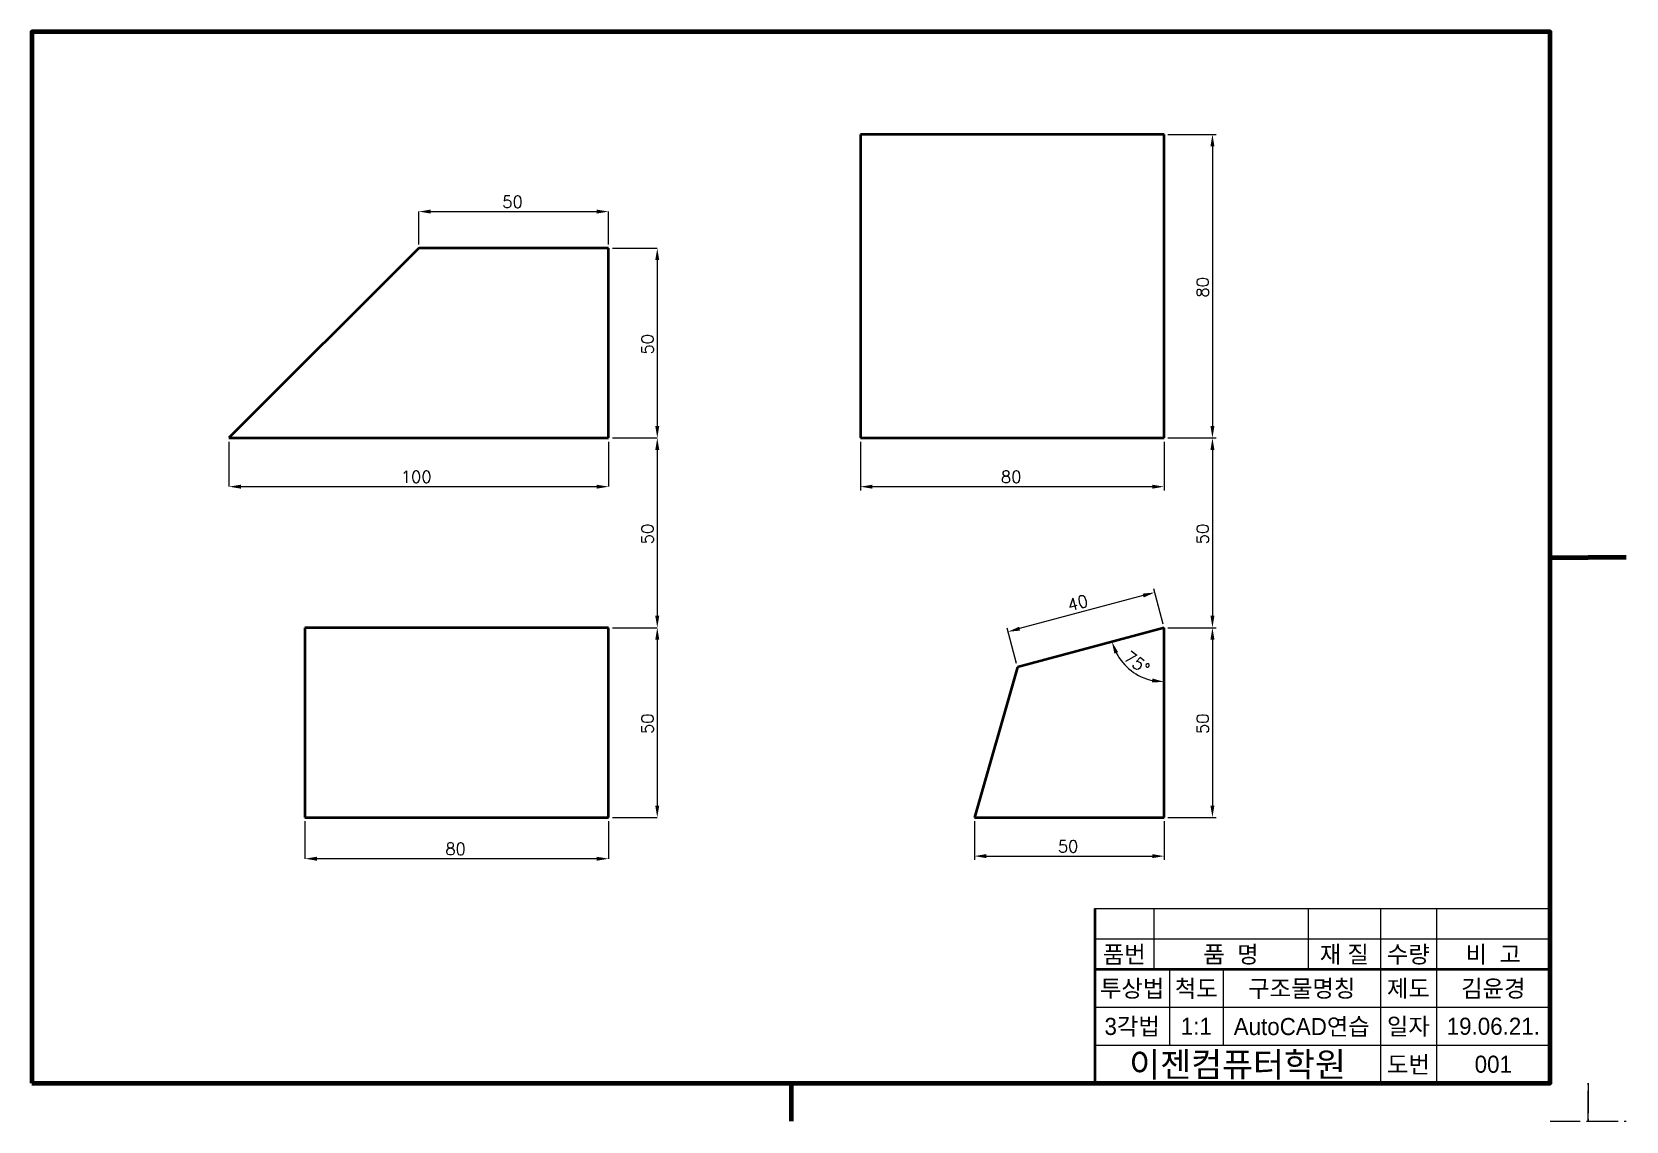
# Model space of a CAD drawing. Header units: millimetres. Extents: x 0 to 4210, y 0 to 2980.
# Drawn here: x 10 to 430, y 0 to 287 of the extents above; entities that cross this region are included whole.
import ezdxf
from ezdxf.enums import TextEntityAlignment as Align

# ---------------------------------------------------------------- set-up
doc = ezdxf.new("R2010")
doc.units = ezdxf.units.MM
doc.linetypes.add('PHANTOM2', pattern=[31.75, 15.875, -3.175, 3.175, -3.175, 3.175, -3.175])
for name, color, linetype, lineweight in [('가는선', 1, 'Continuous', 13), ('구분선', 1, 'PHANTOM2', 13), ('문자', 2, 'Continuous', 20), ('외곽선', 4, 'Continuous', 70), ('외형선', 3, 'Continuous', 40), ('치수선', 1, 'Continuous', 13)]:
    doc.layers.add(name, color=color, linetype=linetype, lineweight=lineweight)
doc.styles.get("Standard").update_dxf_attribs({"font": 'romans.shx'})
doc.styles.add('한글', font='')
doc.styles.get('한글').set_extended_font_data('Gulim')

msp = doc.modelspace()

# ---------------------------------------------------------------- texts
at = {"layer": '문자', "ltscale": 0.5}
for s, p in [('50', (133.92, 240.65)), ('100', (107.19, 168.17)), ('80', (265.29, 168.17)), ('80', (118.92, 70.14)), ('50', (280.29, 70.82))]:
    msp.add_text(s, height=3.15, dxfattribs=at).set_placement(p)
for s, rotation, p in [('80', 90, (320.02, 217)), ('50', 90, (173.76, 202)), ('50', 90, (173.76, 152)), ('50', 90, (320.02, 152)), ('40', 15, (283.33, 134.31)), ('75°', 322.5, (297.37, 121.68)), ('50', 90, (173.76, 102)), ('50', 90, (320.02, 102))]:
    msp.add_text(s, height=3.15, rotation=rotation, dxfattribs=at).set_placement(p)
at = {"layer": '문자', "ltscale": 0.5, "style": '한글'}
for s, height, p in [('품번', 4.5, (297.79, 44)), ('품  명', 4.5, (325.9, 44)), ('재 질', 4.5, (355.75, 44)), ('수량', 4.5, (372.64, 44)), ('비  고', 4.5, (395.01, 44)), ('투상법', 4.5, (299.86, 35)), ('척도', 4.5, (316.76, 35)), ('구조물명칭', 4.5, (344.54, 35)), ('제도', 4.5, (372.64, 35)), ('김윤경', 4.5, (395.01, 35)), ('3각법', 4.5, (299.86, 25)), ('1:1', 4.5, (316.76, 25)), ('AutoCAD연습', 4.5, (344.54, 25)), ('일자', 4.5, (372.64, 25)), ('19.06.21.', 4.5, (395.01, 25)), ('이젠컴퓨터학원', 6.5, (327.64, 15)), ('도번', 4.5, (372.64, 15)), ('001', 4.5, (395.01, 15))]:
    msp.add_text(s, height=height, dxfattribs=at).set_placement(p, align=Align.MIDDLE)

# ---------------------------------------------------------------- linework, layer by layer
at = {"layer": '가는선', "ltscale": 0.5}
for p, q in [((290, 56), (410, 56)), ((305.58, 56), (305.58, 40)), ((346.22, 56), (346.22, 40)), ((365.27, 56), (365.27, 10)), ((380.01, 56), (380.01, 10)), ((290, 48), (410, 48)), ((309.73, 40), (309.73, 20)), ((323.8, 40), (323.8, 20)), ((290, 30), (410, 30)), ((290, 20), (410, 20))]:
    msp.add_line(p, q, dxfattribs=at)
at = {"layer": '구분선', "ltscale": 0.5}
for points in [[(410, 0), (420, 0), (420, 10)], [(420, 10), (420, 0), (430, 0)], [(420, 10), (420, 0), (430, 0)]]:
    msp.add_lwpolyline(points, dxfattribs=at)
at = {"layer": '외곽선', "ltscale": 0.5}
for p, q in [((410, 148.5), (420, 148.5)), ((430, 148.5), (420, 148.5)), ((430, 148.5), (420, 148.5)), ((410, 10), (410, 56)), ((210, 10), (210, 0))]:
    msp.add_line(p, q, dxfattribs=at)
msp.add_lwpolyline([(10, 10), (410, 10), (410, 287), (10, 287)], close=True, dxfattribs=at)
at = {"layer": '외형선', "ltscale": 0.5}
for p, q in [((308.29, 260), (228.29, 260)), ((228.29, 260), (228.29, 180)), ((308.29, 180), (308.29, 260)), ((111.92, 230), (61.92, 180)), ((161.92, 230), (111.92, 230)), ((161.92, 180), (161.92, 230)), ((61.92, 180), (161.92, 180)), ((228.29, 180), (308.29, 180)), ((161.92, 130), (81.92, 130)), ((81.92, 130), (81.92, 80)), ((161.92, 80), (161.92, 130)), ((308.29, 130), (269.66, 119.65)), ((308.29, 80), (308.29, 130)), ((269.66, 119.65), (258.29, 80)), ((81.92, 80), (161.92, 80)), ((258.29, 80), (308.29, 80)), ((290, 56), (290, 48)), ((290, 48), (290, 40)), ((290, 40), (410, 40)), ((290, 40), (290, 20)), ((290, 20), (290, 10))]:
    msp.add_line(p, q, dxfattribs=at)
at = {"layer": '치수선', "ltscale": 0.5}
for p, q in [((309.29, 260), (322.02, 260)), ((321.02, 256.85), (321.02, 183.15)), ((111.92, 231), (111.92, 239.65)), ((115.07, 239.65), (158.77, 239.65)), ((161.92, 231), (161.92, 239.65)), ((162.92, 230), (174.76, 230)), ((174.76, 226.85), (174.76, 183.15)), ((61.92, 179), (61.92, 167.17)), ((161.92, 179), (161.92, 167.17)), ((162.92, 180), (174.76, 180)), ((162.92, 180), (174.76, 180)), ((174.76, 176.85), (174.76, 133.15)), ((228.29, 179), (228.29, 166.17)), ((308.29, 179), (308.29, 166.17)), ((309.29, 180), (322.02, 180)), ((321.02, 176.85), (321.02, 133.15)), ((65.07, 167.17), (158.77, 167.17)), ((231.44, 167.17), (305.14, 167.17)), ((308.03, 130.97), (305.54, 140.26)), ((302.76, 138.48), (270.21, 129.76)), ((162.92, 130), (174.76, 130)), ((174.76, 126.85), (174.76, 83.15)), ((269.4, 120.61), (266.91, 129.91)), ((309.29, 130), (322.02, 130)), ((321.02, 126.85), (321.02, 83.15)), ((162.92, 80), (174.76, 80)), ((309.29, 80), (322.02, 80)), ((81.92, 79), (81.92, 69.14)), ((161.92, 79), (161.92, 69.14)), ((258.29, 79), (258.29, 68.82)), ((308.29, 79), (308.29, 68.82)), ((158.77, 69.14), (85.07, 69.14)), ((261.44, 69.82), (305.14, 69.82))]:
    msp.add_line(p, q, dxfattribs=at)
msp.add_arc((308.29, 130), 14.25, 207.688, 257.312, dxfattribs=at)
for points in [[(320.49, 256.85), (321.54, 256.85), (321.02, 260)], [(115.07, 240.18), (115.07, 239.13), (111.92, 239.65)], [(158.77, 240.18), (158.77, 239.13), (161.92, 239.65)], [(174.23, 226.85), (175.28, 226.85), (174.76, 230)], [(174.23, 183.15), (175.28, 183.15), (174.76, 180)], [(320.49, 183.15), (321.54, 183.15), (321.02, 180)], [(174.23, 176.85), (175.28, 176.85), (174.76, 180)], [(320.49, 176.85), (321.54, 176.85), (321.02, 180)], [(65.07, 167.69), (65.07, 166.64), (61.92, 167.17)], [(158.77, 167.69), (158.77, 166.64), (161.92, 167.17)], [(231.44, 167.69), (231.44, 166.64), (228.29, 167.17)], [(305.14, 167.69), (305.14, 166.64), (308.29, 167.17)], [(302.62, 138.99), (302.9, 137.97), (305.8, 139.29)], [(174.23, 133.15), (175.28, 133.15), (174.76, 130)], [(270.07, 130.26), (270.34, 129.25), (267.17, 128.94)], [(320.49, 133.15), (321.54, 133.15), (321.02, 130)], [(174.23, 126.85), (175.28, 126.85), (174.76, 130)], [(295.18, 123.19), (296.16, 123.57), (294.52, 126.31)], [(320.49, 126.85), (321.54, 126.85), (321.02, 130)], [(305.22, 116.62), (305.1, 115.57), (308.29, 115.75)], [(174.23, 83.15), (175.28, 83.15), (174.76, 80)], [(320.49, 83.15), (321.54, 83.15), (321.02, 80)], [(85.07, 69.66), (85.07, 68.61), (81.92, 69.14)], [(158.77, 69.66), (158.77, 68.61), (161.92, 69.14)], [(261.44, 70.35), (261.44, 69.3), (258.29, 69.82)], [(305.14, 70.35), (305.14, 69.3), (308.29, 69.82)]]:
    msp.add_solid(points, dxfattribs=at)

msp.set_redraw_order([(e.dxf.handle, doc.entitydb.next_handle()) for e in msp.query("TEXT MTEXT ATTDEF DIMENSION ARC_DIMENSION")])  # texts and dimensions are drawn at this point

doc.saveas('drawing.dxf')
